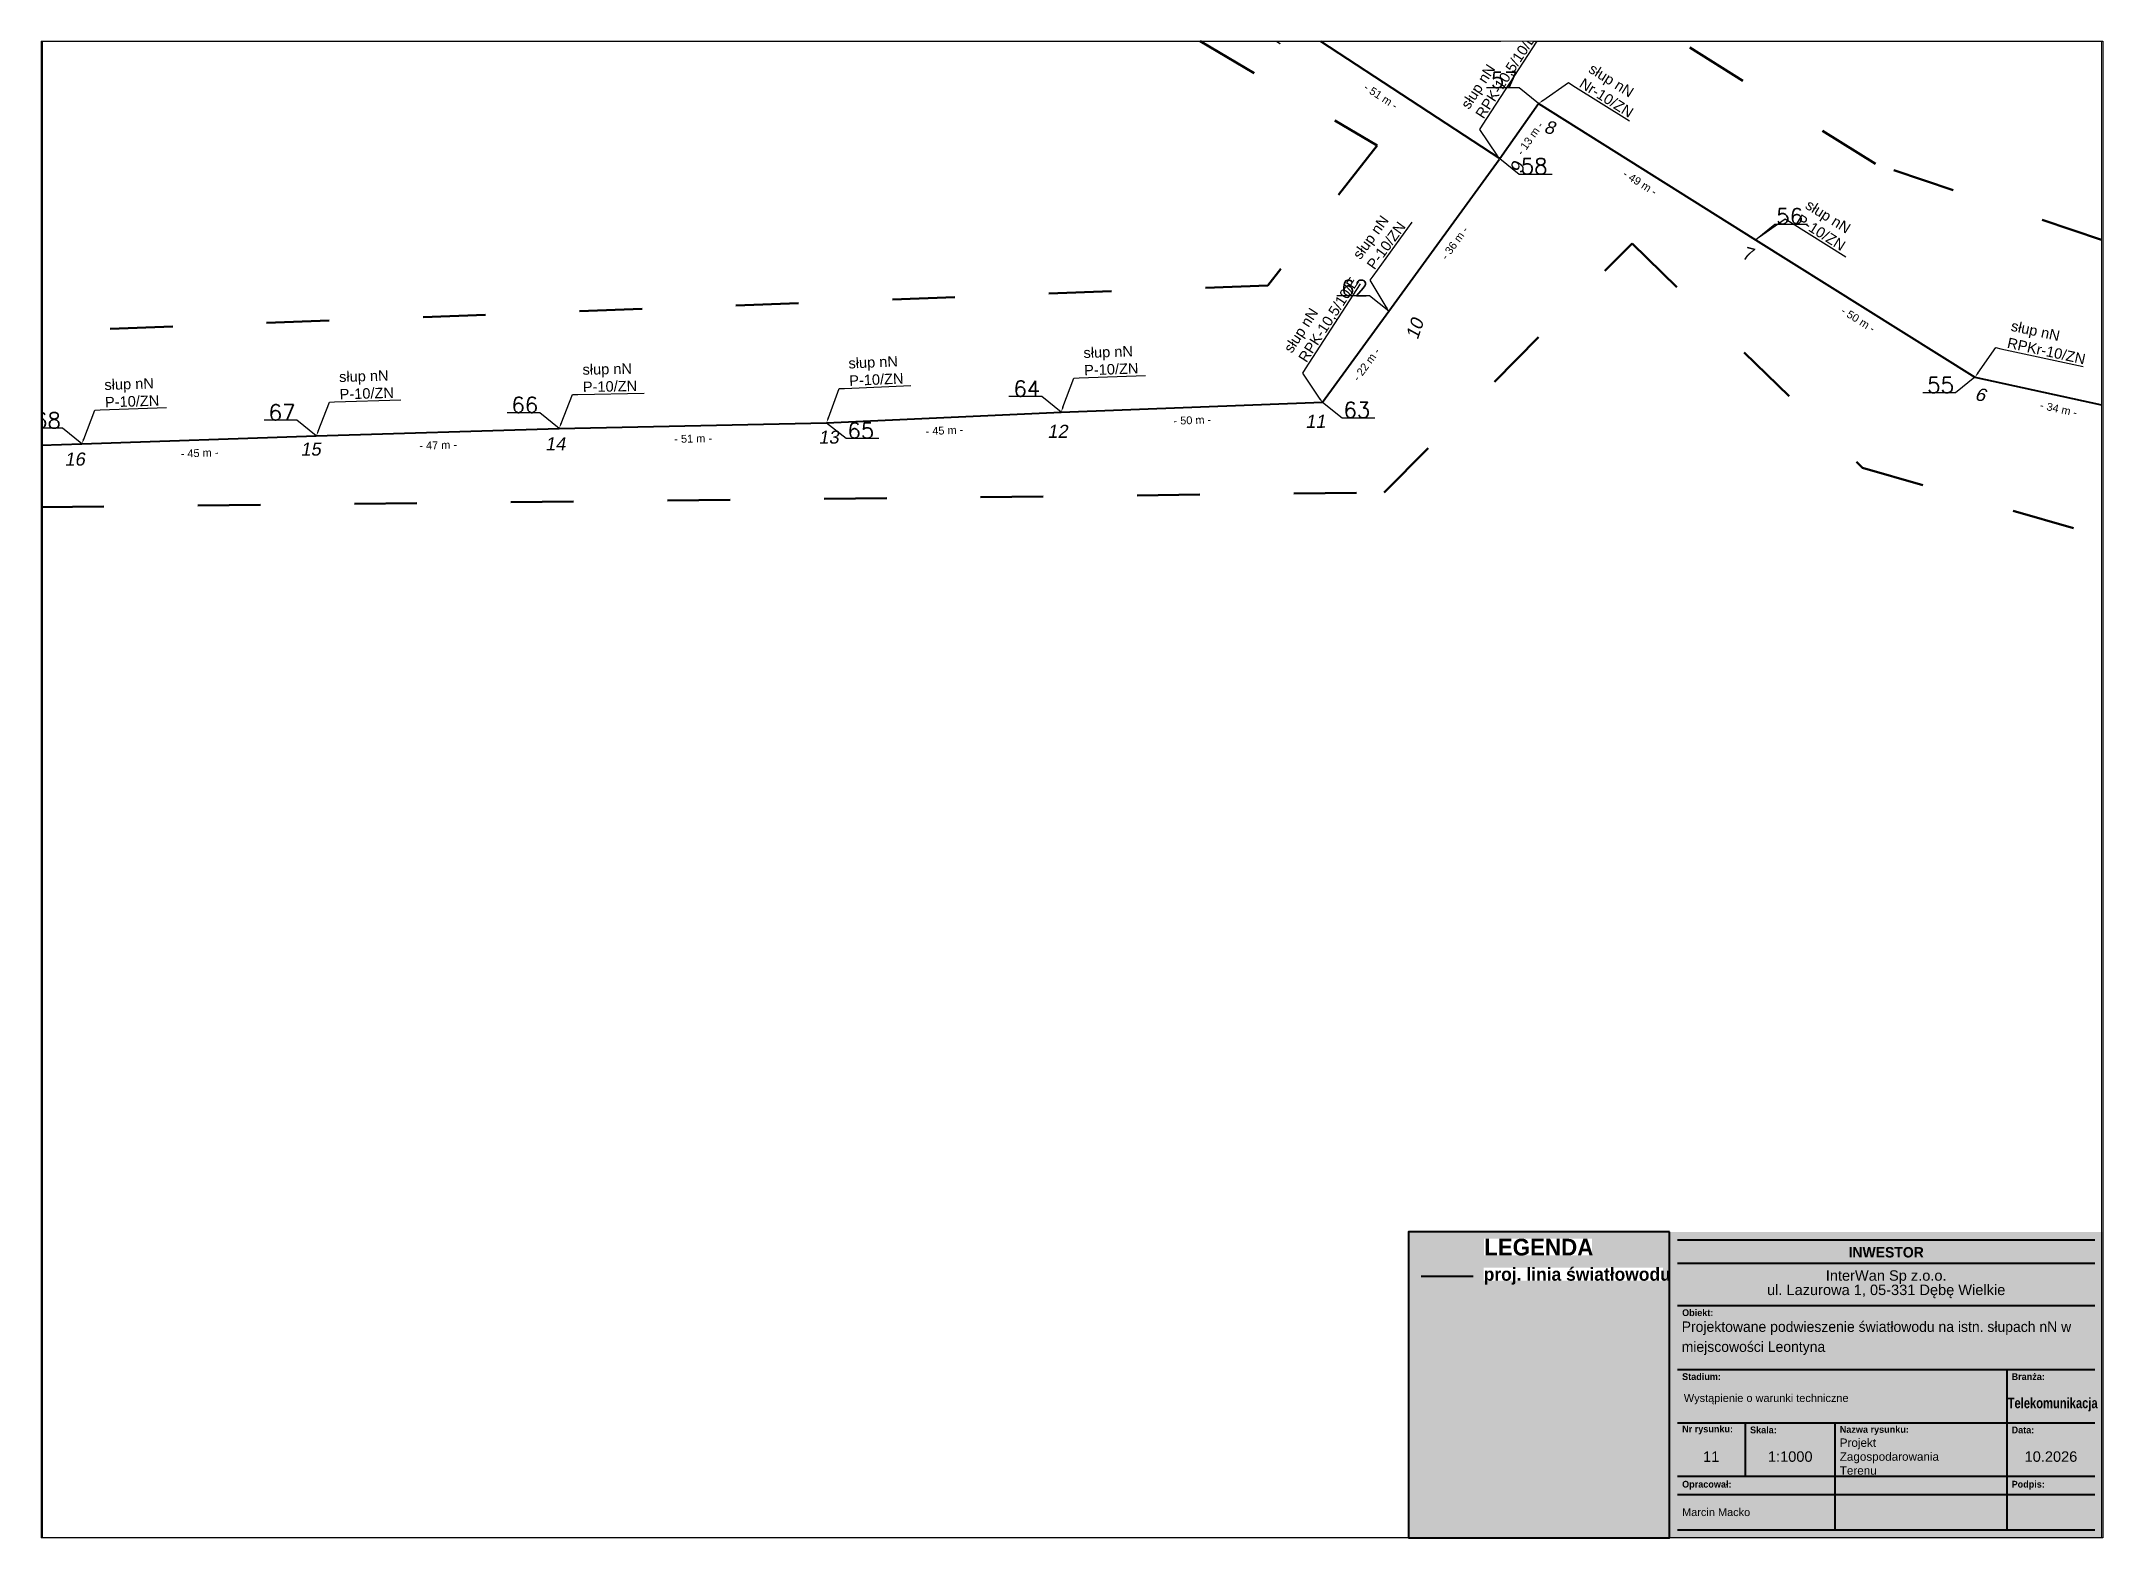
# Paper-space layout '11' of a CAD drawing. Header units: metres, sheet in millimetres. Extents: x 0 to 395, y 0 to 287.
# The model-space entities are those that its viewports show. They can reach past a viewport. Long polylines and large blocks are cut down to what shows.
import ezdxf
from ezdxf import colors
from ezdxf.entities.mleader import LeaderData, LeaderLine
from ezdxf.math import Vec2, Vec3

# ---------------------------------------------------------------- set-up
doc = ezdxf.new("R2010")
doc.units = ezdxf.units.M
doc.header["$MEASUREMENT"] = 0
doc.linetypes.add('ACAD_ISO03W100', pattern=[30, 12, -18])
doc.linetypes.add('DGN Style 2', pattern=[0.005224, 0.003135, -0.00209])
for name, color, linetype, lineweight in [('!TELE', 30, 'Continuous', 40), ('!trafo', 6, 'ACAD_ISO03W100', 50), ('@Tabelka', 7, 'Continuous', 13), ('_mm zasięg trafo', 6, 'ACAD_ISO03W100', 35), ('_numery slupow etap 4 cz. 2', 7, 'Continuous', 40), ('_światłowód', 30, 'Continuous', 50)]:
    doc.layers.add(name, color=color, linetype=linetype, lineweight=lineweight)
for name, color, linetype in [('!wymiary', 7, 'Continuous'), ('_MM opisy', 7, 'Continuous'), ('makro-numeracja-punktow', 7, 'Continuous')]:
    doc.layers.add(name, color=color, linetype=linetype)
doc.layers.add('@KonstrTabelki', color=253, linetype='DGN Style 2', lineweight=0, plot=False)
doc.styles.add('GeodText', font='romans.shx')
doc.styles.add('LEGENDA', font='arial.ttf')
doc.styles.get("Standard").update_dxf_attribs({"font": 'arial.ttf'})
doc.dimstyles.new('opis linie', dxfattribs={"dimtxt": 1.5, "dimasz": 2.5, "dimexe": 1.25, "dimexo": 0.625, "dimgap": 2.5, "dimtad": 4, "dimdec": 0, "dimtxsty": 'Standard', "dimcen": 2.5, "dimse1": 1, "dimse2": 1, "dimsd1": 1, "dimsd2": 1, "dimclrt": 256, "dimazin": 3, "dimtfac": 1, "dimtdec": 0, "dimtmove": 0, "dimatfit": 3, "dimtfill": 1})
doc.dimstyles.get("Standard").update_dxf_attribs({"dimtxt": 2.5, "dimasz": 2.5, "dimexe": 1.25, "dimexo": 0.625, "dimtad": 1, "dimtxsty": 'Standard', "dimcen": 2.5, "dimazin": 3, "dimtfac": 1, "dimtmove": 0, "dimatfit": 3})

psp = doc.layouts.new('11')

# ---------------------------------------------------------------- texts
at = {"color": 18, "true_color": 0x000000, "insert": (314.32, 41.46), "char_height": 2, "width": 76.9558, "attachment_point": 1, "line_spacing_factor": 0.825, "style": 'LEGENDA'}
psp.add_mtext('\\pxsm1.15,ql;{\\fLato Light|b0|i0|c238|p34;\\C256;Projektowane podwieszenie światłowodu na istn. słupach nN w miejscowości Leontyna}', dxfattribs=at)
at = {"char_height": 2, "attachment_point": 5, "line_spacing_factor": 0.825, "style": 'LEGENDA'}
for s, insert in [('11', (319.97, 15.55)), ('1:1000', (335.12, 15.55))]:
    psp.add_mtext(s, dxfattribs=dict(at, insert=insert))
at = {"color": 1, "insert": (344.61, 15.55, 1), "char_height": 1.6, "width": 26.3577, "attachment_point": 4, "style": 'LEGENDA'}
psp.add_mtext('{\\C18;\\c0;Projekt Zagospodarowania Terenu}', dxfattribs=at)

msp = doc.modelspace()

# ---------------------------------------------------------------- blocks, each defined once
blk = doc.blocks.new('tabelka')
at = {"true_color": 0xffffff, "transparency": 33554687}
h = blk.add_hatch(color=7, dxfattribs=at)
h.dxf.hatch_style = 1
h.paths.add_polyline_path([(-83, 58.61), (0, 58.61), (0, 0), (-83, 0)])
at = {"layer": '@KonstrTabelki'}
blk.add_lwpolyline([(-51.29, 11.83), (-51.29, 22.05)], dxfattribs=at)
at = {"layer": '@Tabelka', "lineweight": 40}
for p, q in [((-81.5, 57.11), (-1.5, 57.11)), ((-81.5, 52.66), (-1.5, 52.66)), ((-81.5, 44.52), (-1.5, 44.52)), ((-81.5, 32.27), (-1.5, 32.27)), ((-81.5, 32.27), (-18.36, 32.27)), ((-18.36, 32.27), (-18.36, 22.05)), ((-81.5, 22.05), (-18.36, 22.05)), ((-68.48, 11.83), (-68.48, 22.05)), ((-51.29, 11.83), (-51.29, 22.05)), ((-18.36, 22.05), (-1.5, 22.05)), ((-18.36, 22.05), (-18.36, 11.83)), ((-51.29, 11.83), (-51.29, 18.64)), ((-18.36, 18.64), (-18.36, 11.83)), ((-51.29, 1.5), (-51.29, 15.11)), ((-18.36, 15.11), (-18.36, 1.5)), ((-81.5, 11.83), (-1.5, 11.83)), ((-81.5, 11.83), (-1.5, 11.83)), ((-81.5, 8.31), (-1.5, 8.31)), ((-81.5, 1.5), (-1.5, 1.5)), ((-81.5, 1.5), (-1.5, 1.5))]:
    blk.add_line(p, q, dxfattribs=at)
at = {"layer": '@Tabelka'}
for s, insert, char_height, attachment_point, line_spacing_factor in [('{\\fLato Light|b1|i0|c238|p34;INWESTOR}', (-41.5, 55.72), 2, 2, 0.825), ('{\\fLato Light|b1|i0|c238|p34;Obiekt:}', (-80.6, 43.13), 1.3, 4, 0.946154), ('{\\fLato Light|b1|i0|c238|p34;Branża:}', (-17.47, 30.88), 1.3, 4, 0.946154), ('Wystąpienie o warunki techniczne', (-80.27, 26.56), 1.5, 4, 0.825), ('{\\fLato Light|b1|i0|c238|p34;\\W0.8;Telekomunikacja}', (-9.6, 25.53), 2, 5, 0.76875), ('{\\fLato Light|b1|i0|c238|p34;Nr rysunku:}', (-80.6, 20.66), 1.3, 4, 0.946154), ('{\\fLato Light|b1|i0|c238|p34;Skala:}', (-67.58, 20.66), 1.3, 4, 0.946154), ('{\\fLato Light|b1|i0|c238|p34;Nazwa rysunku:}', (-50.39, 20.57), 1.3, 4, 0.946154), ('{\\fLato Light|b1|i0|c238|p34;Data:}', (-17.47, 20.66), 1.3, 4, 0.946154), ('10.2026', (-9.93, 15.55), 2, 5, 0.825), ('{\\fLato Light|b1|i0|c238|p34;Opracował:}', (-80.6, 10.07), 1.3, 4, 0.946154), ('{\\fLato Light|b1|i0|c238|p34;Podpis:}', (-17.47, 10.07), 1.3, 4, 0.946154)]:
    blk.add_mtext(s, dxfattribs=dict(at, insert=insert, char_height=char_height, attachment_point=attachment_point, line_spacing_factor=line_spacing_factor))
at = {"layer": '@Tabelka', "insert": (-41.5, 51.27), "char_height": 2, "attachment_point": 2, "line_spacing_factor": 0.825, "style": 'LEGENDA'}
blk.add_mtext('InterWan Sp z.o.o.\\Pul. Lazurowa 1, 05-331 Dębę Wielkie', dxfattribs=at)
at = {"layer": '@Tabelka', "attachment_point": 4}
for s, insert, char_height, width, line_spacing_factor in [('{\\fLato Light|b1|i0|c238|p34;Stadium:}', (-80.6, 30.88), 1.3, 8.6456, 0.946154), ('Marcin Macko', (-80.6, 4.9), 1.5, 27.9275, 0.825)]:
    blk.add_mtext(s, dxfattribs=dict(at, insert=insert, char_height=char_height, width=width, line_spacing_factor=line_spacing_factor))
blk = doc.blocks.new('legenda')
at = {"true_color": 0xffffff, "transparency": 33554687}
h = blk.add_hatch(color=7, dxfattribs=at)
h.dxf.hatch_style = 1
h.paths.add_polyline_path([(0, 58.61), (0, 0), (-50, 0), (-50, 58.61)])
at = {"lineweight": 40}
blk.add_lwpolyline([(0, 58.61), (-50, 58.61), (-50, 0)], dxfattribs=at)
at = {"layer": '_światłowód', "lineweight": 40}
blk.add_lwpolyline([(-47.62, 50.14), (-37.62, 50.14)], dxfattribs=at)
at = {"layer": '_mm zasięg trafo', "bg_fill": 3, "box_fill_scale": 1, "bg_fill_color": 256, "bg_fill_transparency": 0}
for s, width, heights, insert, char_height, attachment_point in [('{\\fLato Light|b1|i0|c238|p34;\\C7;LEGENDA}', 20.65, [-3.27], (-35.53, 57.31), 3.2, 1), ('\\pxt4;{\\fLato Light|b1|i0|c238|p34;\\C7;proj. linia światłowodu}', 34.3358, [-3.2], (-35.62, 50.14), 2.5, 4)]:
    blk.add_mtext_dynamic_manual_height_columns(s, width=width, gutter_width=1, heights=heights, dxfattribs=dict(at, insert=insert, char_height=char_height, attachment_point=attachment_point))
at = {"lineweight": 40}
blk.add_lwpolyline([(-50, 0), (0, 0), (0, 58.61)], dxfattribs=at)
blk.add_lwpolyline([(0, 58.61), (0, 0)])
blk = doc.blocks.new('*D150')
at = {"layer": '!wymiary', "insert": (7541542.63, 5788616.46), "char_height": 1.5, "attachment_point": 5, "rotation": 54.0367, "bg_fill": 3, "box_fill_scale": 1.25, "bg_fill_color": 257, "bg_fill_transparency": 0}
blk.add_mtext('\\A1;- 36 m -', dxfattribs=at)
blk = doc.blocks.new('*D151')
at = {"layer": '!wymiary', "insert": (7541525.71, 5788593.2), "char_height": 1.5, "attachment_point": 5, "rotation": 53.8603, "bg_fill": 3, "box_fill_scale": 1.25, "bg_fill_color": 257, "bg_fill_transparency": 0}
blk.add_mtext('\\A1;- 22 m -', dxfattribs=at)
blk = doc.blocks.new('*D152')
at = {"layer": '!wymiary', "insert": (7541492.38, 5788582.51), "char_height": 1.5, "attachment_point": 5, "rotation": 2.1712, "bg_fill": 3, "box_fill_scale": 1.25, "bg_fill_color": 257, "bg_fill_transparency": 0}
blk.add_mtext('\\A1;- 50 m -', dxfattribs=at)
blk = doc.blocks.new('*D153')
at = {"layer": '!wymiary', "insert": (7541444.88, 5788580.54), "char_height": 1.5, "attachment_point": 5, "rotation": 2.5982, "bg_fill": 3, "box_fill_scale": 1.25, "bg_fill_color": 257, "bg_fill_transparency": 0}
blk.add_mtext('\\A1;- 45 m -', dxfattribs=at)
blk = doc.blocks.new('*D154')
at = {"layer": '!wymiary', "insert": (7541396.73, 5788578.98), "char_height": 1.5, "attachment_point": 5, "rotation": 1.2161, "bg_fill": 3, "box_fill_scale": 1.25, "bg_fill_color": 257, "bg_fill_transparency": 0}
blk.add_mtext('\\A1;- 51 m -', dxfattribs=at)
blk = doc.blocks.new('*D155')
at = {"layer": '!wymiary', "insert": (7541347.87, 5788577.73), "char_height": 1.5, "attachment_point": 5, "rotation": 1.7804, "bg_fill": 3, "box_fill_scale": 1.25, "bg_fill_color": 257, "bg_fill_transparency": 0}
blk.add_mtext('\\A1;- 47 m -', dxfattribs=at)
blk = doc.blocks.new('*D156')
at = {"layer": '!wymiary', "insert": (7541302.15, 5788576.22), "char_height": 1.5, "attachment_point": 5, "rotation": 1.9622, "bg_fill": 3, "box_fill_scale": 1.25, "bg_fill_color": 257, "bg_fill_transparency": 0}
blk.add_mtext('\\A1;- 45 m -', dxfattribs=at)
blk = doc.blocks.new('*D157')
at = {"layer": '!wymiary', "insert": (7541254, 5788574.64), "char_height": 1.5, "attachment_point": 5, "rotation": 1.8093, "bg_fill": 3, "box_fill_scale": 1.25, "bg_fill_color": 257, "bg_fill_transparency": 0}
blk.add_mtext('\\A1;- 51 m -', dxfattribs=at)
blk = doc.blocks.new('*D182')
at = {"layer": '!wymiary', "insert": (7541658.37, 5788584.68), "char_height": 1.5, "attachment_point": 5, "rotation": 347.729, "bg_fill": 3, "box_fill_scale": 1.25, "bg_fill_color": 257, "bg_fill_transparency": 0}
blk.add_mtext('\\A1;- 34 m -', dxfattribs=at)
blk = doc.blocks.new('*D183')
at = {"layer": '!wymiary', "insert": (7541619.95, 5788601.8), "char_height": 1.5, "attachment_point": 5, "rotation": 327.9136, "bg_fill": 3, "box_fill_scale": 1.25, "bg_fill_color": 257, "bg_fill_transparency": 0}
blk.add_mtext('\\A1;- 50 m -', dxfattribs=at)
blk = doc.blocks.new('*D184')
at = {"layer": '!wymiary', "insert": (7541578.15, 5788628.04), "char_height": 1.5, "attachment_point": 5, "rotation": 327.8518, "bg_fill": 3, "box_fill_scale": 1.25, "bg_fill_color": 257, "bg_fill_transparency": 0}
blk.add_mtext('\\A1;- 49 m -', dxfattribs=at)
blk = doc.blocks.new('*D185')
at = {"layer": '!wymiary', "insert": (7541557.07, 5788636.51), "char_height": 1.5, "attachment_point": 5, "rotation": 54.8731, "bg_fill": 3, "box_fill_scale": 1.25, "bg_fill_color": 257, "bg_fill_transparency": 0}
blk.add_mtext('\\A1;- 13 m -', dxfattribs=at)
blk = doc.blocks.new('*D186')
at = {"layer": '!wymiary', "insert": (7541528.49, 5788644.58), "char_height": 1.5, "attachment_point": 5, "rotation": 326.836, "bg_fill": 3, "box_fill_scale": 1.25, "bg_fill_color": 257, "bg_fill_transparency": 0}
blk.add_mtext('\\A1;- 51 m -', dxfattribs=at)

# ---------------------------------------------------------------- linework, layer by layer
at = {"layer": '!TELE'}
msp.add_lwpolyline([(7541421.86, 5788717.09), (7541457.78, 5788693.32), (7541508.44, 5788660.69), (7541551.3, 5788632.68), (7541558.72, 5788643.22), (7541600.26, 5788617.11), (7541642.32, 5788590.74), (7541675.49, 5788583.53), (7541713.13, 5788575.56), (7541753.71, 5788567.83), (7541795.41, 5788559.65), (7541829.4, 5788538.31), (7541883.85, 5788535.31), (7541931.92, 5788518.5), (7541956.63, 5788509.83), (7541979.19, 5788501.77), (7542023.2, 5788486.24), (7542064.05, 5788472.74)], dxfattribs=at)
at = {"layer": '!TELE', "elevation": 0.33}
msp.add_lwpolyline([(7541102.48, 5788573.45), (7541143.16, 5788574.48), (7541182.52, 5788575.13), (7541228.25, 5788576.34), (7541279.6, 5788577.96), (7541324.53, 5788579.5), (7541371.06, 5788580.95), (7541422.29, 5788582.04), (7541467.24, 5788584.07), (7541517.33, 5788585.97), (7541530.04, 5788603.38), (7541551.15, 5788632.48)], dxfattribs=at)

# ---------------------------------------------------------------- next in the draw order: leaders
at = {"layer": '_MM opisy'}
ml = msp.add_multileader_mtext('Standard', dxfattribs=at)
ml.set_content('\\pxql;słup nN\\PP-10/ZN', color=256)
ml.set_leader_properties()
ml.build(insert=Vec2(0, 0))
ml.multileader.update_dxf_attribs({"has_text_frame": 1, "text_left_attachment_type": 5, "text_right_attachment_type": 5, "dogleg_length": 1, "arrow_head_size": 1})
ctx = ml.context
ctx.base_point, ctx.char_height, ctx.arrow_head_size, ctx.landing_gap_size, ctx.plane_origin, ctx.plane_x_axis, ctx.plane_y_axis = Vec3(7541515.05, 5788664.03), 2, 1, 1, Vec3(7541509.1, 5788658.57), Vec3(0.837108, -0.547037), Vec3(0.547037, 0.837108)
ctx.left_attachment, ctx.right_attachment = 5, 5
notes = []
notes.append((ctx, [(0, (1, 1, 0), (7541514.21, 5788664.57), (0.837108, -0.547037), 1, [(0, [(7541508.44, 5788660.69), (7541514.21, 5788664.57)], 0, [])])]))
ctx.mtext.insert, ctx.mtext.text_direction, ctx.mtext.rotation, ctx.mtext.flow_direction = Vec3(7541519.04, 5788668.31), Vec3(0.837108, -0.547037), 5.704364, 5
ctx.mtext.has_bg_fill, ctx.mtext.bg_color, ctx.mtext.bg_scale_factor, ctx.mtext.bg_transparency, ctx.mtext.use_window_bg_color = 1, -1023410175, 1, 0, 1
ml = msp.add_multileader_mtext('Standard', dxfattribs=at)
ml.set_content('\\pxql;słup nN\\PNr-10/ZN', color=256)
ml.set_leader_properties()
ml.build(insert=Vec2(0, 0))
ml.multileader.update_dxf_attribs({"has_text_frame": 1, "text_left_attachment_type": 5, "text_right_attachment_type": 5, "dogleg_length": 1, "arrow_head_size": 1})
ctx = ml.context
ctx.base_point, ctx.char_height, ctx.arrow_head_size, ctx.landing_gap_size, ctx.plane_origin, ctx.plane_x_axis, ctx.plane_y_axis = Vec3(7541565.26, 5788646.67), 2, 1, 1, Vec3(7541559.41, 5788641.11), Vec3(0.846674, -0.532111), Vec3(0.532111, 0.846674)
ctx.left_attachment, ctx.right_attachment = 5, 5
notes.append((ctx, [(0, (1, 1, 0), (7541564.42, 5788647.21), (0.846674, -0.532111), 1, [(0, [(7541558.72, 5788643.22), (7541564.42, 5788647.21)], 0, [])])]))
ctx.mtext.insert, ctx.mtext.text_direction, ctx.mtext.rotation, ctx.mtext.flow_direction = Vec3(7541569.18, 5788651.02), Vec3(0.846674, -0.532111), 5.722093, 5
ctx.mtext.has_bg_fill, ctx.mtext.bg_color, ctx.mtext.bg_scale_factor, ctx.mtext.bg_transparency, ctx.mtext.use_window_bg_color = 1, -1023410175, 1, 0, 1
ml = msp.add_multileader_mtext('Standard', dxfattribs=at)
ml.set_content('\\pxql;słup nN\\PP-10/ZN', color=256)
ml.set_leader_properties()
ml.build(insert=Vec2(0, 0))
ml.multileader.update_dxf_attribs({"has_text_frame": 1, "text_left_attachment_type": 5, "text_right_attachment_type": 5, "dogleg_length": 1, "arrow_head_size": 1})
ctx = ml.context
ctx.base_point, ctx.char_height, ctx.arrow_head_size, ctx.landing_gap_size, ctx.plane_origin, ctx.plane_x_axis, ctx.plane_y_axis = Vec3(7541527.03, 5788610.15), 2, 1, 1, Vec3(7541532.2, 5788603.94), Vec3(0.587268, 0.809393), Vec3(-0.809393, 0.587268)
ctx.left_attachment, ctx.right_attachment = 5, 5
notes.append((ctx, [(0, (1, 1, 0), (7541526.45, 5788609.34), (0.587268, 0.809393), 1, [(0, [(7541530.04, 5788603.38), (7541526.45, 5788609.34)], 0, [])])]))
ctx.mtext.insert, ctx.mtext.text_direction, ctx.mtext.rotation, ctx.mtext.flow_direction = Vec3(7541522.95, 5788614.34), Vec3(0.587268, 0.809393), 0.943118, 5
ctx.mtext.has_bg_fill, ctx.mtext.bg_color, ctx.mtext.bg_scale_factor, ctx.mtext.bg_transparency, ctx.mtext.use_window_bg_color = 1, -1023410175, 1, 0, 1
ml = msp.add_multileader_mtext('Standard', dxfattribs=at)
ml.set_content('\\pxql;słup nN\\PP-10/ZN', color=256)
ml.set_leader_properties()
ml.build(insert=Vec2(0, 0))
ml.multileader.update_dxf_attribs({"has_text_frame": 1, "text_left_attachment_type": 5, "text_right_attachment_type": 5, "dogleg_length": 1, "arrow_head_size": 1})
ctx = ml.context
ctx.base_point, ctx.char_height, ctx.arrow_head_size, ctx.landing_gap_size, ctx.plane_origin, ctx.plane_x_axis, ctx.plane_y_axis = Vec3(7541606.81, 5788620.57), 2, 1, 1, Vec3(7541600.96, 5788615), Vec3(0.847248, -0.531197), Vec3(0.531197, 0.847248)
ctx.left_attachment, ctx.right_attachment = 5, 5
notes.append((ctx, [(0, (1, 1, 0), (7541605.96, 5788621.1), (0.847248, -0.531197), 1, [(0, [(7541600.26, 5788617.11), (7541605.96, 5788621.1)], 0, [])])]))
ctx.mtext.insert, ctx.mtext.text_direction, ctx.mtext.rotation, ctx.mtext.flow_direction = Vec3(7541610.72, 5788624.92), Vec3(0.847248, -0.531197), 5.723172, 5
ctx.mtext.has_bg_fill, ctx.mtext.bg_color, ctx.mtext.bg_scale_factor, ctx.mtext.bg_transparency, ctx.mtext.use_window_bg_color = 1, -1023410175, 1, 0, 1
ml = msp.add_multileader_mtext('Standard', dxfattribs=at)
ml.set_content('\\pxql;słup nN\\PRPKr-10/ZN', color=256)
ml.set_leader_properties()
ml.build(insert=Vec2(0, 0))
ml.multileader.update_dxf_attribs({"has_text_frame": 1, "text_left_attachment_type": 5, "text_right_attachment_type": 5, "dogleg_length": 1, "arrow_head_size": 1})
ctx = ml.context
ctx.base_point, ctx.char_height, ctx.arrow_head_size, ctx.landing_gap_size, ctx.plane_origin, ctx.plane_x_axis, ctx.plane_y_axis = Vec3(7541647.3, 5788596.22), 2, 1, 1, Vec3(7541643.69, 5788588.99), Vec3(0.977153, -0.212536), Vec3(0.212536, 0.977153)
ctx.left_attachment, ctx.right_attachment = 5, 5
notes.append((ctx, [(0, (1, 1, 0), (7541646.33, 5788596.43), (0.977153, -0.212536), 1, [(0, [(7541642.32, 5788590.74), (7541646.33, 5788596.43)], 0, [])])]))
ctx.mtext.insert, ctx.mtext.text_direction, ctx.mtext.rotation, ctx.mtext.flow_direction = Vec3(7541649.51, 5788601.64), Vec3(0.977153, -0.212536), 6.069016, 5
ctx.mtext.has_bg_fill, ctx.mtext.bg_color, ctx.mtext.bg_scale_factor, ctx.mtext.bg_transparency, ctx.mtext.use_window_bg_color = 1, -1023410175, 1, 0, 1
ml = msp.add_multileader_mtext('Standard', dxfattribs=at)
ml.set_content('\\pxql;słup nN\\PP-10/ZN', color=256)
ml.set_leader_properties()
ml.build(insert=Vec2(0, 0))
ml.multileader.update_dxf_attribs({"has_text_frame": 1, "text_left_attachment_type": 5, "text_right_attachment_type": 5, "dogleg_length": 1, "arrow_head_size": 1})
ctx = ml.context
ctx.base_point, ctx.char_height, ctx.arrow_head_size, ctx.landing_gap_size, ctx.plane_origin, ctx.plane_x_axis, ctx.plane_y_axis = Vec3(7541425.71, 5788588.6), 2, 1, 1, Vec3(7541424.07, 5788580.69), Vec3(0.998972, 0.045331), Vec3(-0.045331, 0.998972)
ctx.left_attachment, ctx.right_attachment = 5, 5
notes.append((ctx, [(0, (1, 1, 0), (7541424.71, 5788588.56), (0.998972, 0.045331), 1, [(0, [(7541422.29, 5788582.04), (7541424.71, 5788588.56)], 0, [])])]))
ctx.mtext.insert, ctx.mtext.text_direction, ctx.mtext.rotation, ctx.mtext.flow_direction = Vec3(7541426.44, 5788594.41), Vec3(0.998972, 0.045331), 0.045347, 5
ctx.mtext.has_bg_fill, ctx.mtext.bg_color, ctx.mtext.bg_scale_factor, ctx.mtext.bg_transparency, ctx.mtext.use_window_bg_color = 1, -1023410175, 1, 0, 1
ml = msp.add_multileader_mtext('Standard', dxfattribs=at)
ml.set_content('\\pxql;słup nN\\PP-10/ZN', color=256)
ml.set_leader_properties()
ml.build(insert=Vec2(0, 0))
ml.multileader.update_dxf_attribs({"has_text_frame": 1, "text_left_attachment_type": 5, "text_right_attachment_type": 5, "dogleg_length": 1, "arrow_head_size": 1})
ctx = ml.context
ctx.base_point, ctx.char_height, ctx.arrow_head_size, ctx.landing_gap_size, ctx.plane_origin, ctx.plane_x_axis, ctx.plane_y_axis = Vec3(7541470.7, 5788590.62), 2, 1, 1, Vec3(7541469.01, 5788582.72), Vec3(0.999282, 0.037886), Vec3(-0.037886, 0.999282)
ctx.left_attachment, ctx.right_attachment = 5, 5
notes.append((ctx, [(0, (1, 1, 0), (7541469.7, 5788590.58), (0.999282, 0.037886), 1, [(0, [(7541467.24, 5788584.07), (7541469.7, 5788590.58)], 0, [])])]))
ctx.mtext.insert, ctx.mtext.text_direction, ctx.mtext.rotation, ctx.mtext.flow_direction = Vec3(7541471.48, 5788596.42), Vec3(0.999282, 0.037886), 0.037895, 5
ctx.mtext.has_bg_fill, ctx.mtext.bg_color, ctx.mtext.bg_scale_factor, ctx.mtext.bg_transparency, ctx.mtext.use_window_bg_color = 1, -1023410175, 1, 0, 1
ml = msp.add_multileader_mtext('Standard', dxfattribs=at)
ml.set_content('\\pxql;słup nN\\PP-10/ZN', color=256)
ml.set_leader_properties()
ml.build(insert=Vec2(0, 0))
ml.multileader.update_dxf_attribs({"has_text_frame": 1, "text_left_attachment_type": 5, "text_right_attachment_type": 5, "dogleg_length": 1, "arrow_head_size": 1})
ctx = ml.context
ctx.base_point, ctx.char_height, ctx.arrow_head_size, ctx.landing_gap_size, ctx.plane_origin, ctx.plane_x_axis, ctx.plane_y_axis = Vec3(7541328.04, 5788586.02), 2, 1, 1, Vec3(7541326.29, 5788578.14), Vec3(0.999517, 0.031069), Vec3(-0.031069, 0.999517)
ctx.left_attachment, ctx.right_attachment = 5, 5
notes.append((ctx, [(0, (1, 1, 0), (7541327.04, 5788585.99), (0.999517, 0.031069), 1, [(0, [(7541324.53, 5788579.5), (7541327.04, 5788585.99)], 0, [])])]))
ctx.mtext.insert, ctx.mtext.text_direction, ctx.mtext.rotation, ctx.mtext.flow_direction = Vec3(7541328.86, 5788591.82), Vec3(0.999517, 0.031069), 0.031074, 5
ctx.mtext.has_bg_fill, ctx.mtext.bg_color, ctx.mtext.bg_scale_factor, ctx.mtext.bg_transparency, ctx.mtext.use_window_bg_color = 1, -1023410175, 1, 0, 1
ml = msp.add_multileader_mtext('Standard', dxfattribs=at)
ml.set_content('\\pxql;słup nN\\PP-10/ZN', color=256)
ml.set_leader_properties()
ml.build(insert=Vec2(0, 0))
ml.multileader.update_dxf_attribs({"has_text_frame": 1, "text_left_attachment_type": 5, "text_right_attachment_type": 5, "dogleg_length": 1, "arrow_head_size": 1})
ctx = ml.context
ctx.base_point, ctx.char_height, ctx.arrow_head_size, ctx.landing_gap_size, ctx.plane_origin, ctx.plane_x_axis, ctx.plane_y_axis = Vec3(7541374.63, 5788587.43), 2, 1, 1, Vec3(7541372.81, 5788579.56), Vec3(0.999775, 0.021224), Vec3(-0.021224, 0.999775)
ctx.left_attachment, ctx.right_attachment = 5, 5
notes.append((ctx, [(0, (1, 1, 0), (7541373.63, 5788587.41), (0.999775, 0.021224), 1, [(0, [(7541371.06, 5788580.95), (7541373.63, 5788587.41)], 0, [])])]))
ctx.mtext.insert, ctx.mtext.text_direction, ctx.mtext.rotation, ctx.mtext.flow_direction = Vec3(7541375.51, 5788593.22), Vec3(0.999775, 0.021224), 0.021225, 5
ctx.mtext.has_bg_fill, ctx.mtext.bg_color, ctx.mtext.bg_scale_factor, ctx.mtext.bg_transparency, ctx.mtext.use_window_bg_color = 1, -1023410175, 1, 0, 1
ml = msp.add_multileader_mtext('Standard', dxfattribs=at)
ml.set_content('\\pxql;słup nN\\PP-10/ZN', color=256)
ml.set_leader_properties()
ml.build(insert=Vec2(0, 0))
ml.multileader.update_dxf_attribs({"has_text_frame": 1, "text_left_attachment_type": 5, "text_right_attachment_type": 5, "dogleg_length": 1, "arrow_head_size": 1})
ctx = ml.context
ctx.base_point, ctx.char_height, ctx.arrow_head_size, ctx.landing_gap_size, ctx.plane_origin, ctx.plane_x_axis, ctx.plane_y_axis = Vec3(7541283.09, 5788584.49), 2, 1, 1, Vec3(7541281.37, 5788576.6), Vec3(0.999414, 0.034241), Vec3(-0.034241, 0.999414)
ctx.left_attachment, ctx.right_attachment = 5, 5
notes.append((ctx, [(0, (1, 1, 0), (7541282.09, 5788584.46), (0.999414, 0.034241), 1, [(0, [(7541279.6, 5788577.96), (7541282.09, 5788584.46)], 0, [])])]))
ctx.mtext.insert, ctx.mtext.text_direction, ctx.mtext.rotation, ctx.mtext.flow_direction = Vec3(7541283.89, 5788590.29), Vec3(0.999414, 0.034241), 0.034247, 5
ctx.mtext.has_bg_fill, ctx.mtext.bg_color, ctx.mtext.bg_scale_factor, ctx.mtext.bg_transparency, ctx.mtext.use_window_bg_color = 1, -1023410175, 1, 0, 1
for ctx, leaders in notes:
    for number, flags, end, landing, length, lines in leaders:
        leader = LeaderData()
        leader.index, (leader.has_last_leader_line, leader.has_dogleg_vector, leader.attachment_direction) = number, flags
        leader.last_leader_point, leader.dogleg_vector, leader.dogleg_length = Vec3(end), Vec3(landing), length
        for number, points, colour, breaks in lines:
            line = LeaderLine()
            line.index, line.vertices, line.color, line.breaks = number, Vec3.list(points), colors.encode_raw_color(colour), breaks
            leader.lines.append(line)
        ctx.leaders.append(leader)

# ---------------------------------------------------------------- next in the draw order: texts
at = {"layer": 'makro-numeracja-punktow', "lineweight": 30, "insert": (7541604.26, 5788620.11), "char_height": 3, "attachment_point": 7, "line_spacing_factor": 0.8, "style": 'GeodText'}
msp.add_mtext('56', dxfattribs=at)

# ---------------------------------------------------------------- next in the draw order: leaders
at = {"layer": '_MM opisy'}
ml = msp.add_multileader_mtext('Standard', dxfattribs=at)
ml.set_content('\\pxql;słup nN\\PRPK-10,5/10/E', color=256)
ml.set_leader_properties()
ml.build(insert=Vec2(0, 0))
ml.multileader.update_dxf_attribs({"has_text_frame": 1, "text_left_attachment_type": 5, "text_right_attachment_type": 5, "dogleg_length": 1, "arrow_head_size": 1})
ctx = ml.context
ctx.base_point, ctx.char_height, ctx.arrow_head_size, ctx.landing_gap_size, ctx.plane_origin, ctx.plane_x_axis, ctx.plane_y_axis = Vec3(7541547.99, 5788639.05), 2, 1, 1, Vec3(7541553.47, 5788633.12), Vec3(0.544677, 0.838646), Vec3(-0.838646, 0.544677)
ctx.left_attachment, ctx.right_attachment = 5, 5
notes = []
notes.append((ctx, [(0, (1, 1, 0), (7541547.45, 5788638.21), (0.544677, 0.838646), 1, [(0, [(7541551.34, 5788632.45), (7541547.45, 5788638.21)], 0, [])])]))
ctx.mtext.insert, ctx.mtext.text_direction, ctx.mtext.rotation, ctx.mtext.flow_direction = Vec3(7541543.7, 5788643.03), Vec3(0.544677, 0.838646), 0.994793, 5
ctx.mtext.has_bg_fill, ctx.mtext.bg_color, ctx.mtext.bg_scale_factor, ctx.mtext.bg_transparency, ctx.mtext.use_window_bg_color = 1, -1023410175, 1, 0, 1
ml = msp.add_multileader_mtext('Standard', dxfattribs=at)
ml.set_content('\\pxql;słup nN\\PRPK-10,5/10/E', color=256)
ml.set_leader_properties()
ml.build(insert=Vec2(0, 0))
ml.multileader.update_dxf_attribs({"has_text_frame": 1, "text_left_attachment_type": 5, "text_right_attachment_type": 5, "dogleg_length": 1, "arrow_head_size": 1})
ctx = ml.context
ctx.base_point, ctx.char_height, ctx.arrow_head_size, ctx.landing_gap_size, ctx.plane_origin, ctx.plane_x_axis, ctx.plane_y_axis = Vec3(7541514.06, 5788592.34), 2, 1, 1, Vec3(7541519.55, 5788586.42), Vec3(0.543029, 0.839714), Vec3(-0.839714, 0.543029)
ctx.left_attachment, ctx.right_attachment = 5, 5
notes.append((ctx, [(0, (1, 1, 0), (7541513.52, 5788591.5), (0.543029, 0.839714), 1, [(0, [(7541517.43, 5788585.75), (7541513.52, 5788591.5)], 0, [])])]))
ctx.mtext.insert, ctx.mtext.text_direction, ctx.mtext.rotation, ctx.mtext.flow_direction = Vec3(7541509.76, 5788596.31), Vec3(0.543029, 0.839714), 0.996756, 5
ctx.mtext.has_bg_fill, ctx.mtext.bg_color, ctx.mtext.bg_scale_factor, ctx.mtext.bg_transparency, ctx.mtext.use_window_bg_color = 1, -1023410175, 1, 0, 1
for ctx, leaders in notes:
    for number, flags, end, landing, length, lines in leaders:
        leader = LeaderData()
        leader.index, (leader.has_last_leader_line, leader.has_dogleg_vector, leader.attachment_direction) = number, flags
        leader.last_leader_point, leader.dogleg_vector, leader.dogleg_length = Vec3(end), Vec3(landing), length
        for number, points, colour, breaks in lines:
            line = LeaderLine()
            line.index, line.vertices, line.color, line.breaks = number, Vec3.list(points), colors.encode_raw_color(colour), breaks
            leader.lines.append(line)
        ctx.leaders.append(leader)

# ---------------------------------------------------------------- next in the draw order: linework, layer by layer
at = {"layer": '!trafo', "color": 3}
msp.add_lwpolyline([(7542250.69, 5788428.57), (7542063.94, 5788486.9), (7541878.81, 5788550.25), (7541759.4, 5788585.9), (7541623.25, 5788631.62), (7541446.72, 5788742.49), (7541430.33, 5788757.18), (7541401.09, 5788709.76), (7541527.78, 5788635.17), (7541506.86, 5788608.34), (7541098.38, 5788593.04), (7541088.21, 5788563.82), (7541529.11, 5788568.63), (7541576.63, 5788616.4), (7541620.8, 5788573.37), (7542029.47, 5788456.74), (7542029.33, 5788402.26), (7542064.43, 5788387.98), (7542080.8, 5788450.39), (7542235.08, 5788383.52)], dxfattribs=at)

# ---------------------------------------------------------------- next in the draw order: texts
at = {"layer": 'makro-numeracja-punktow', "lineweight": 30, "insert": (7541526.04, 5788606.38), "char_height": 3, "attachment_point": 9, "line_spacing_factor": 0.8, "style": 'GeodText'}
msp.add_mtext('62', dxfattribs=at)

# ---------------------------------------------------------------- next in the draw order: dimensions: what is measured, and where the dimension line sits
at = {"layer": '!wymiary'}
for p1, p2, picture, middle in [((7541551.15, 5788632.48), (7541530.04, 5788603.38), '*D150', (7541542.63, 5788616.46)), ((7541675.49, 5788583.53), (7541642.32, 5788590.74), '*D182', (7541658.37, 5788584.68))]:
    dim = msp.add_aligned_dim(p1=p1, p2=p2, distance=-0.75, dimstyle='opis linie', dxfattribs=at)
    dim.commit()
    dim.dimension.update_dxf_attribs({"geometry": picture, "text_midpoint": middle})

# ---------------------------------------------------------------- next in the draw order: texts
at = {"layer": '_numery slupow etap 4 cz. 2', "oblique": 10}
for s, rotation, p in [('10', 71.2, (7541535.55, 5788597.8)), ('6', 345.0141, (7541642.15, 5788586.49))]:
    msp.add_text(s, height=2.5, rotation=rotation, dxfattribs=at).set_placement(p)

# ---------------------------------------------------------------- next in the draw order: dimensions: what is measured, and where the dimension line sits
at = {"layer": '!wymiary'}
for p1, p2, picture, middle in [((7541642.32, 5788590.74), (7541600.26, 5788617.11), '*D183', (7541619.95, 5788601.8)), ((7541530.04, 5788603.38), (7541517.33, 5788585.97), '*D151', (7541525.71, 5788593.2))]:
    dim = msp.add_aligned_dim(p1=p1, p2=p2, distance=-0.75, dimstyle='opis linie', dxfattribs=at)
    dim.commit()
    dim.dimension.update_dxf_attribs({"geometry": picture, "text_midpoint": middle})

# ---------------------------------------------------------------- next in the draw order: texts
at = {"layer": 'makro-numeracja-punktow', "lineweight": 30, "char_height": 3, "line_spacing_factor": 0.8, "style": 'GeodText'}
for s, insert, attachment_point in [('55', (7541638.32, 5788587.74), 9), ('63', (7541521.33, 5788582.97), 7)]:
    msp.add_mtext(s, dxfattribs=dict(at, insert=insert, attachment_point=attachment_point))

# ---------------------------------------------------------------- next in the draw order: dimensions: what is measured, and where the dimension line sits
at = {"layer": '!wymiary'}
for p1, p2, picture, middle in [((7541600.26, 5788617.11), (7541558.72, 5788643.22), '*D184', (7541578.15, 5788628.04)), ((7541517.33, 5788585.97), (7541467.24, 5788584.07), '*D152', (7541492.38, 5788582.51))]:
    dim = msp.add_aligned_dim(p1=p1, p2=p2, distance=-0.75, dimstyle='opis linie', dxfattribs=at)
    dim.commit()
    dim.dimension.update_dxf_attribs({"geometry": picture, "text_midpoint": middle})

# ---------------------------------------------------------------- next in the draw order: leaders
at = {"layer": 'makro-numeracja-punktow', "lineweight": 30, "has_arrowhead": 0, "annotation_type": 0, "has_hookline": 1, "hookline_direction": 0, "text_width": 5.46, "horizontal_direction": (-1, 0, 0)}
for points in [[(7541530.04, 5788603.38), (7541526.31, 5788606.38), (7541526.13, 5788606.38)], [(7541642.32, 5788590.74), (7541638.59, 5788587.74), (7541638.41, 5788587.74)]]:
    msp.add_leader(points, dimstyle='Standard', dxfattribs=at)

# ---------------------------------------------------------------- next in the draw order: texts
at = {"layer": '_numery slupow etap 4 cz. 2', "oblique": 10}
for s, rotation, p in [('7', 345.0141, (7541597.5, 5788613.5)), ('11', 0.0247, (7541514.03, 5788581.05))]:
    msp.add_text(s, height=2.5, rotation=rotation, dxfattribs=at).set_placement(p)

# ---------------------------------------------------------------- next in the draw order: dimensions: what is measured, and where the dimension line sits
at = {"layer": '!wymiary'}
for p1, p2, picture, middle in [((7541558.72, 5788643.22), (7541551.3, 5788632.68), '*D185', (7541557.07, 5788636.51)), ((7541467.24, 5788584.07), (7541422.29, 5788582.04), '*D153', (7541444.88, 5788580.54))]:
    dim = msp.add_aligned_dim(p1=p1, p2=p2, distance=-0.75, dimstyle='opis linie', dxfattribs=at)
    dim.commit()
    dim.dimension.update_dxf_attribs({"geometry": picture, "text_midpoint": middle})

# ---------------------------------------------------------------- next in the draw order: leaders
at = {"layer": 'makro-numeracja-punktow', "lineweight": 30, "has_arrowhead": 0, "annotation_type": 0, "has_hookline": 1, "hookline_direction": 0, "text_width": 5.46}
for points in [[(7541600.26, 5788617.11), (7541603.99, 5788620.11), (7541604.17, 5788620.11)], [(7541517.33, 5788585.97), (7541521.06, 5788582.97), (7541521.24, 5788582.97)]]:
    msp.add_leader(points, dimstyle='Standard', dxfattribs=at)

# ---------------------------------------------------------------- next in the draw order: texts
at = {"layer": '_numery slupow etap 4 cz. 2', "oblique": 10}
for s, rotation, p in [('8', 345.0141, (7541559.61, 5788637.69)), ('9', 71.2, (7541555.51, 5788629.6)), ('12', 0.0247, (7541464.6, 5788579.13))]:
    msp.add_text(s, height=2.5, rotation=rotation, dxfattribs=at).set_placement(p)
at = {"layer": 'makro-numeracja-punktow', "lineweight": 30, "char_height": 3, "line_spacing_factor": 0.8, "style": 'GeodText'}
for s, insert, attachment_point in [('58', (7541555.3, 5788629.68), 7), ('64', (7541463.24, 5788587.07), 9), ('65', (7541426.29, 5788579.04), 7)]:
    msp.add_mtext(s, dxfattribs=dict(at, insert=insert, attachment_point=attachment_point))

# ---------------------------------------------------------------- next in the draw order: dimensions: what is measured, and where the dimension line sits
at = {"layer": '!wymiary'}
for p1, p2, picture, middle in [((7541551.3, 5788632.68), (7541508.44, 5788660.69), '*D186', (7541528.49, 5788644.58)), ((7541422.29, 5788582.04), (7541371.06, 5788580.95), '*D154', (7541396.73, 5788578.98))]:
    dim = msp.add_aligned_dim(p1=p1, p2=p2, distance=-0.75, dimstyle='opis linie', dxfattribs=at)
    dim.commit()
    dim.dimension.update_dxf_attribs({"geometry": picture, "text_midpoint": middle})

# ---------------------------------------------------------------- next in the draw order: leaders
at = {"layer": 'makro-numeracja-punktow', "lineweight": 30, "has_arrowhead": 0, "annotation_type": 0, "has_hookline": 1, "hookline_direction": 0, "text_width": 5.46, "horizontal_direction": (-1, 0, 0)}
msp.add_leader([(7541467.24, 5788584.07), (7541463.51, 5788587.07), (7541463.33, 5788587.07)], dimstyle='Standard', dxfattribs=at)

# ---------------------------------------------------------------- next in the draw order: texts
at = {"layer": '_numery slupow etap 4 cz. 2', "oblique": 10}
for s, rotation, p in [('9.1', 327.1561, (7541505.19, 5788657.09)), ('13', 0.0247, (7541420.74, 5788578.02))]:
    msp.add_text(s, height=2.5, rotation=rotation, dxfattribs=at).set_placement(p)
at = {"layer": 'makro-numeracja-punktow', "lineweight": 30, "insert": (7541554.72, 5788646.22), "char_height": 3, "attachment_point": 9, "line_spacing_factor": 0.8, "style": 'GeodText'}
msp.add_mtext('57', dxfattribs=at)

# ---------------------------------------------------------------- next in the draw order: dimensions: what is measured, and where the dimension line sits
at = {"layer": '!wymiary'}
dim = msp.add_aligned_dim(p1=(7541371.06, 5788580.95), p2=(7541324.53, 5788579.5), distance=-0.75, dimstyle='opis linie', dxfattribs=at)
dim.commit()
dim.dimension.update_dxf_attribs({"geometry": '*D155', "text_midpoint": (7541347.87, 5788577.73)})

# ---------------------------------------------------------------- next in the draw order: leaders
at = {"layer": 'makro-numeracja-punktow', "lineweight": 30, "has_arrowhead": 0, "annotation_type": 0, "has_hookline": 1, "hookline_direction": 0, "text_width": 5.46, "horizontal_direction": (-1, 0, 0)}
msp.add_leader([(7541558.72, 5788643.22), (7541554.99, 5788646.22), (7541554.81, 5788646.22)], dimstyle='Standard', dxfattribs=at)
at = {"layer": 'makro-numeracja-punktow', "lineweight": 30, "has_arrowhead": 0, "annotation_type": 0, "has_hookline": 1, "hookline_direction": 0, "text_width": 5.46}
for points in [[(7541551.3, 5788632.68), (7541555.03, 5788629.68), (7541555.21, 5788629.68)], [(7541422.29, 5788582.04), (7541426.02, 5788579.04), (7541426.2, 5788579.04)]]:
    msp.add_leader(points, dimstyle='Standard', dxfattribs=at)

# ---------------------------------------------------------------- next in the draw order: texts
at = {"layer": '_numery slupow etap 4 cz. 2', "oblique": 10}
msp.add_text('14', height=2.5, rotation=0.0247, dxfattribs=at).set_placement((7541368.38, 5788576.75))
at = {"layer": 'makro-numeracja-punktow', "lineweight": 30, "insert": (7541367.06, 5788583.95), "char_height": 3, "attachment_point": 9, "line_spacing_factor": 0.8, "style": 'GeodText'}
msp.add_mtext('66', dxfattribs=at)

# ---------------------------------------------------------------- next in the draw order: dimensions: what is measured, and where the dimension line sits
at = {"layer": '!wymiary'}
dim = msp.add_aligned_dim(p1=(7541324.53, 5788579.5), p2=(7541279.6, 5788577.96), distance=-0.75, dimstyle='opis linie', dxfattribs=at)
dim.commit()
dim.dimension.update_dxf_attribs({"geometry": '*D156', "text_midpoint": (7541302.15, 5788576.22)})

# ---------------------------------------------------------------- next in the draw order: leaders
at = {"layer": 'makro-numeracja-punktow', "lineweight": 30, "has_arrowhead": 0, "annotation_type": 0, "has_hookline": 1, "hookline_direction": 0, "text_width": 5.46, "horizontal_direction": (-1, 0, 0)}
msp.add_leader([(7541371.06, 5788580.95), (7541367.33, 5788583.95), (7541367.15, 5788583.95)], dimstyle='Standard', dxfattribs=at)

# ---------------------------------------------------------------- next in the draw order: texts
at = {"layer": '_numery slupow etap 4 cz. 2', "oblique": 10}
msp.add_text('15', height=2.5, rotation=0.0247, dxfattribs=at).set_placement((7541321.5, 5788575.72))
at = {"layer": 'makro-numeracja-punktow', "lineweight": 30, "insert": (7541320.53, 5788582.5), "char_height": 3, "attachment_point": 9, "line_spacing_factor": 0.8, "style": 'GeodText'}
msp.add_mtext('67', dxfattribs=at)

# ---------------------------------------------------------------- next in the draw order: dimensions: what is measured, and where the dimension line sits
at = {"layer": '!wymiary'}
dim = msp.add_aligned_dim(p1=(7541279.6, 5788577.96), p2=(7541228.25, 5788576.34), distance=-0.75, dimstyle='opis linie', dxfattribs=at)
dim.commit()
dim.dimension.update_dxf_attribs({"geometry": '*D157', "text_midpoint": (7541254, 5788574.64)})

# ---------------------------------------------------------------- next in the draw order: leaders
at = {"layer": 'makro-numeracja-punktow', "lineweight": 30, "has_arrowhead": 0, "annotation_type": 0, "has_hookline": 1, "hookline_direction": 0, "text_width": 5.46, "horizontal_direction": (-1, 0, 0)}
msp.add_leader([(7541324.53, 5788579.5), (7541320.8, 5788582.5), (7541320.62, 5788582.5)], dimstyle='Standard', dxfattribs=at)

# ---------------------------------------------------------------- next in the draw order: texts
at = {"layer": '_numery slupow etap 4 cz. 2', "oblique": 10}
msp.add_text('16', height=2.5, rotation=0.0247, dxfattribs=at).set_placement((7541276.29, 5788573.81))
at = {"layer": 'makro-numeracja-punktow', "lineweight": 30, "insert": (7541275.6, 5788580.96), "char_height": 3, "attachment_point": 9, "line_spacing_factor": 0.8, "style": 'GeodText'}
msp.add_mtext('68', dxfattribs=at)

# ---------------------------------------------------------------- next in the draw order: leaders
at = {"layer": 'makro-numeracja-punktow', "lineweight": 30, "has_arrowhead": 0, "annotation_type": 0, "has_hookline": 1, "hookline_direction": 0, "text_width": 5.46, "horizontal_direction": (-1, 0, 0)}
msp.add_leader([(7541279.6, 5788577.96), (7541275.87, 5788580.96), (7541275.69, 5788580.96)], dimstyle='Standard', dxfattribs=at)

# ---------------------------------------------------------------- block references
psp.add_blockref('tabelka', (395, 0))

psp.set_redraw_order([(e.dxf.handle, doc.entitydb.next_handle()) for e in psp.query("TEXT MTEXT ATTDEF DIMENSION ARC_DIMENSION")])  # texts and dimensions are drawn at this point

# ---------------------------------------------------------------- next in the draw order: block references
psp.add_blockref('legenda', (312, 0))

# ---------------------------------------------------------------- next in the draw order: linework, layer by layer
psp.add_lwpolyline([(395, 0), (0.24, 0), (0.24, 286.83), (395, 286.83)], close=True)

# ---------------------------------------------------------------- next in the draw order: viewports
at = {"layer": 'VIEWPORTS'}
psp.add_viewport(center=(197.38, 143.41), size=(394.76, 286.8295), view_center_point=(7541469.2, 5788511.73), view_height=286.8295, dxfattribs=at)

doc.saveas('drawing.dxf')
